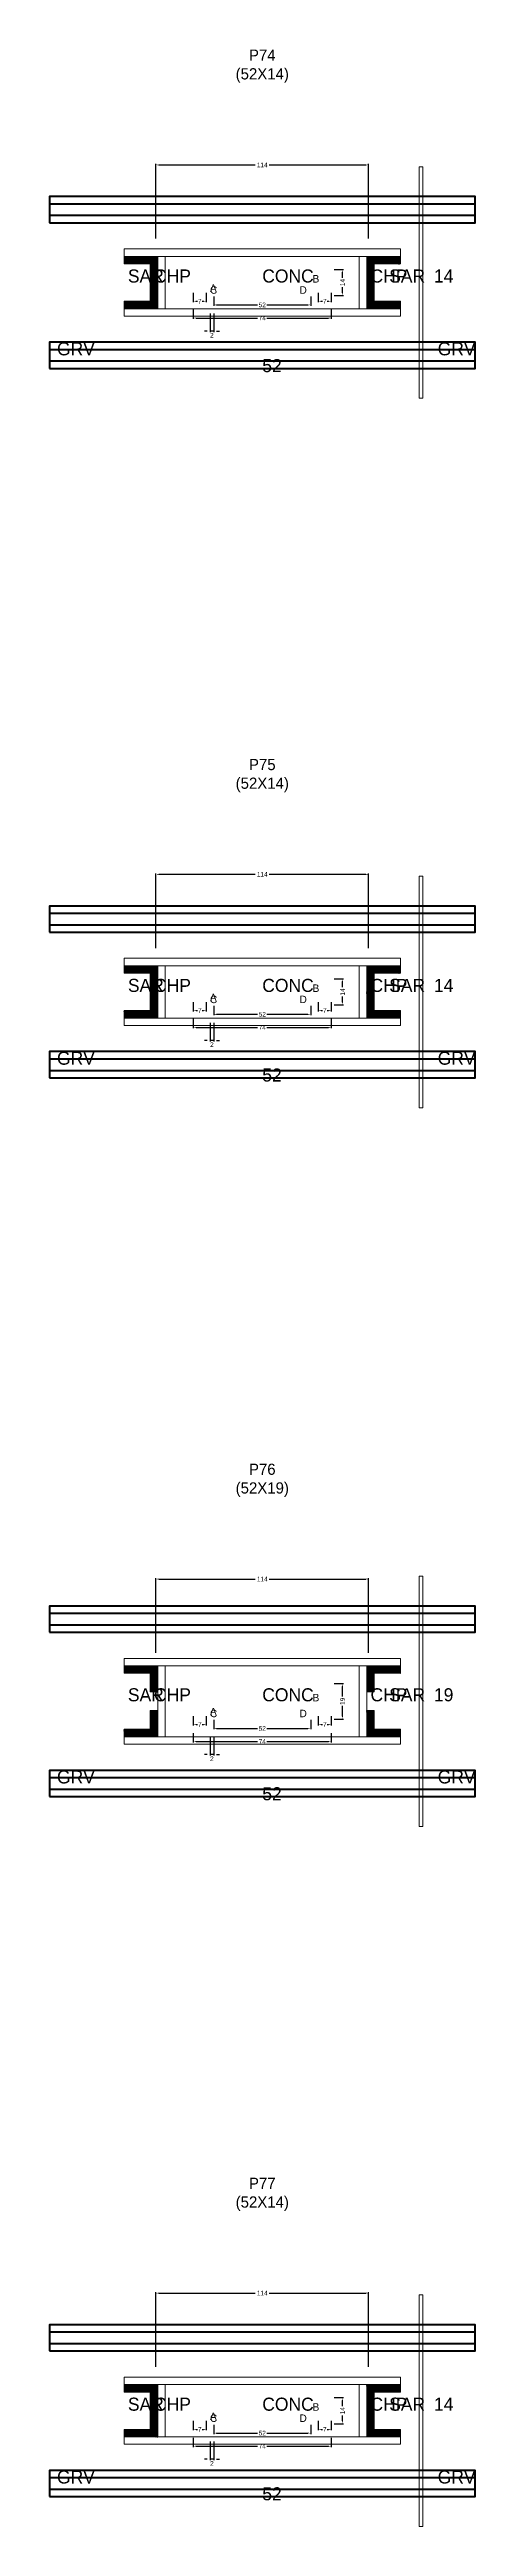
# Model space of a CAD drawing. Header units: centimetres. Extents: x -10500 to 4105, y -36866 to 295.
# Drawn here: x -114 to 114, y -28802 to -27475 of the extents above; entities that cross this region are included whole.
import ezdxf

# ---------------------------------------------------------------- set-up
doc = ezdxf.new("R2010")
doc.units = ezdxf.units.CM
for name, color, linetype in [('COTA', 241, 'Continuous'), ('GRAVATA', 224, 'Continuous'), ('Hachura', 251, 'Continuous'), ('NOMENCLATURA', 7, 'Continuous'), ('SARRAFO', 251, 'Continuous'), ('Texto Seção', 7, 'Continuous')]:
    doc.layers.add(name, color=color, linetype=linetype)
doc.dimstyles.new('cotax2', dxfattribs={"dimtxt": 2.5, "dimasz": 1.5, "dimexe": 0.5, "dimexo": 0.5, "dimgap": 0.5, "dimtad": 1, "dimcen": 2.5, "dimazin": 3, "dimtfac": 1, "dimtmove": 0, "dimatfit": 3})

msp = doc.modelspace()

# ---------------------------------------------------------------- texts
at = {"layer": 'NOMENCLATURA'}
for s, p in [('B', (27, -27600)), ('A', (-28, -27605)), ('C', (-28, -27606)), ('D', (20, -27606)), ('A', (-28, -27985)), ('C', (-28, -27986)), ('D', (20, -27986)), ('B', (27, -27980)), ('A', (-28, -28367.5)), ('C', (-28, -28368.5)), ('D', (20, -28368.5)), ('B', (27, -28360)), ('B', (27, -28740)), ('A', (-28, -28745)), ('C', (-28, -28746)), ('D', (20, -28746))]:
    msp.add_text(s, height=4, dxfattribs=at).set_placement(p)
at = {"layer": 'NOMENCLATURA', "char_height": 6, "attachment_point": 8}
for s, insert in [('P74\\P(52X14)', (0, -27493)), ('P75\\P(52X14)', (0, -27873)), ('P76\\P(52X19)', (0, -28250.5)), ('P77\\P(52X14)', (0, -28633))]:
    msp.add_mtext(s, dxfattribs=dict(at, insert=insert))
at = {"layer": 'Texto Seção'}
for s, p in [('SAR', (-72, -27600)), ('CHP', (-58, -27600)), ('CONC', (0, -27600)), ('CHP', (58, -27600)), ('SAR', (68, -27600)), ('14', (92, -27600)), ('GRV', (-110, -27639)), ('GRV', (94, -27639)), ('52', (0, -27648)), ('SAR', (-72, -27980)), ('CHP', (-58, -27980)), ('CONC', (0, -27980)), ('CHP', (58, -27980)), ('SAR', (68, -27980)), ('14', (92, -27980)), ('GRV', (-110, -28019)), ('52', (0, -28028)), ('GRV', (94, -28019)), ('SAR', (-72, -28360)), ('CHP', (-58, -28360)), ('CONC', (0, -28360)), ('CHP', (58, -28360)), ('SAR', (68, -28360)), ('19', (92, -28360)), ('GRV', (-110, -28404)), ('52', (0, -28413)), ('GRV', (94, -28404)), ('SAR', (-72, -28740)), ('CHP', (-58, -28740)), ('CONC', (0, -28740)), ('CHP', (58, -28740)), ('SAR', (68, -28740)), ('14', (92, -28740)), ('GRV', (-110, -28779)), ('GRV', (94, -28779)), ('52', (0, -28788))]:
    msp.add_text(s, height=7, dxfattribs=at).set_placement(p)

# ---------------------------------------------------------------- blocks, each defined once
blk = doc.blocks.new('_CLOSEDFILLED')
at = {"color": 0, "linetype": 'BYBLOCK'}
blk.add_solid([(-1, 0.16), (0, 0), (-1, -0.16)], dxfattribs=at)
blk = doc.blocks.new('*D1990')
for p, q in [((-37, -28754.5), (-37, -28759.5)), ((-35.5, -28759), (-2.5, -28759)), ((2.5, -28759), (35.5, -28759)), ((37, -28754.5), (37, -28759.5))]:
    blk.add_line(p, q)
at = {"layer": 'Defpoints'}
for p in [(-37, -28754), (-37, -28759), (37, -28754)]:
    blk.add_point(p, dxfattribs=at)
at = {"layer": 'COTA', "xscale": 1.5, "yscale": 1.5, "rotation": 180}
blk.add_blockref('_CLOSEDFILLED', (-37, -28759), dxfattribs=at)
at = {"layer": 'COTA', "xscale": 1.5, "yscale": 1.5}
blk.add_blockref('_CLOSEDFILLED', (37, -28759), dxfattribs=at)
at = {"layer": 'COTA', "insert": (0, -28759), "char_height": 2.5, "attachment_point": 5}
blk.add_mtext('74', dxfattribs=at)
blk = doc.blocks.new('*D1991')
for p, q in [((-26, -28747.5), (-26, -28752.5)), ((26, -28747.5), (26, -28752.5)), ((-24.5, -28752), (-2.5, -28752)), ((2.5, -28752), (24.5, -28752))]:
    blk.add_line(p, q)
at = {"layer": 'Defpoints'}
for p in [(-26, -28747), (26, -28747), (-26, -28752)]:
    blk.add_point(p, dxfattribs=at)
at = {"layer": 'COTA', "xscale": 1.5, "yscale": 1.5, "rotation": 180}
blk.add_blockref('_CLOSEDFILLED', (-26, -28752), dxfattribs=at)
at = {"layer": 'COTA', "xscale": 1.5, "yscale": 1.5}
blk.add_blockref('_CLOSEDFILLED', (26, -28752), dxfattribs=at)
at = {"layer": 'COTA', "insert": (0, -28752), "char_height": 2.5, "attachment_point": 5}
blk.add_mtext('52', dxfattribs=at)
blk = doc.blocks.new('*D1992')
for p, q in [((38.5, -28733), (43.5, -28733)), ((43, -28737.5), (43, -28734.5)), ((38.5, -28747), (43.5, -28747)), ((43, -28745.5), (43, -28742.5))]:
    blk.add_line(p, q)
at = {"layer": 'Defpoints'}
for p in [(38, -28733), (38, -28747), (43, -28747)]:
    blk.add_point(p, dxfattribs=at)
at = {"layer": 'COTA', "xscale": 1.5, "yscale": 1.5}
for p, rotation in [((43, -28733), 90), ((43, -28747), 270)]:
    blk.add_blockref('_CLOSEDFILLED', p, dxfattribs=dict(at, rotation=rotation))
at = {"layer": 'COTA', "insert": (43, -28740), "char_height": 2.5, "attachment_point": 5, "rotation": 90}
blk.add_mtext('14', dxfattribs=at)
blk = doc.blocks.new('*D1993')
for p, q in [((-37, -28745.5), (-37, -28750.5)), ((-35.5, -28750), (-34.75, -28750)), ((-32.25, -28750), (-31.5, -28750)), ((-30, -28745.5), (-30, -28750.5))]:
    blk.add_line(p, q)
at = {"layer": 'Defpoints'}
for p in [(-37, -28745), (-37, -28750), (-30, -28745)]:
    blk.add_point(p, dxfattribs=at)
at = {"layer": 'COTA', "xscale": 1.5, "yscale": 1.5, "rotation": 180}
blk.add_blockref('_CLOSEDFILLED', (-37, -28750), dxfattribs=at)
at = {"layer": 'COTA', "xscale": 1.5, "yscale": 1.5}
blk.add_blockref('_CLOSEDFILLED', (-30, -28750), dxfattribs=at)
at = {"layer": 'COTA', "insert": (-33.5, -28750), "char_height": 2.5, "attachment_point": 5}
blk.add_mtext('7', dxfattribs=at)
blk = doc.blocks.new('*D1994')
for p, q in [((30, -28745.5), (30, -28750.5)), ((31.5, -28750), (32.25, -28750)), ((34.75, -28750), (35.5, -28750)), ((37, -28745.5), (37, -28750.5))]:
    blk.add_line(p, q)
at = {"layer": 'Defpoints'}
for p in [(30, -28745), (30, -28750), (37, -28745)]:
    blk.add_point(p, dxfattribs=at)
at = {"layer": 'COTA', "xscale": 1.5, "yscale": 1.5, "rotation": 180}
blk.add_blockref('_CLOSEDFILLED', (30, -28750), dxfattribs=at)
at = {"layer": 'COTA', "xscale": 1.5, "yscale": 1.5}
blk.add_blockref('_CLOSEDFILLED', (37, -28750), dxfattribs=at)
at = {"layer": 'COTA', "insert": (33.5, -28750), "char_height": 2.5, "attachment_point": 5}
blk.add_mtext('7', dxfattribs=at)
blk = doc.blocks.new('*D1995')
for p, q in [((-57, -28716.5), (-57, -28676.5)), ((-55.5, -28677), (-3.75, -28677)), ((3.75, -28677), (55.5, -28677)), ((57, -28716.5), (57, -28676.5))]:
    blk.add_line(p, q)
at = {"layer": 'Defpoints'}
for p in [(-57, -28677), (-57, -28717), (57, -28717)]:
    blk.add_point(p, dxfattribs=at)
at = {"layer": 'COTA', "xscale": 1.5, "yscale": 1.5, "rotation": 180}
blk.add_blockref('_CLOSEDFILLED', (-57, -28677), dxfattribs=at)
at = {"layer": 'COTA', "xscale": 1.5, "yscale": 1.5}
blk.add_blockref('_CLOSEDFILLED', (57, -28677), dxfattribs=at)
at = {"layer": 'COTA', "insert": (0, -28677), "char_height": 2.5, "attachment_point": 5}
blk.add_mtext('114', dxfattribs=at)
blk = doc.blocks.new('*D1964')
for p, q in [((-37, -28377), (-37, -28382)), ((37, -28377), (37, -28382)), ((-35.5, -28381.5), (-2.5, -28381.5)), ((2.5, -28381.5), (35.5, -28381.5))]:
    blk.add_line(p, q)
at = {"layer": 'Defpoints'}
for p in [(-37, -28376.5), (37, -28376.5), (-37, -28381.5)]:
    blk.add_point(p, dxfattribs=at)
at = {"layer": 'COTA', "xscale": 1.5, "yscale": 1.5, "rotation": 180}
blk.add_blockref('_CLOSEDFILLED', (-37, -28381.5), dxfattribs=at)
at = {"layer": 'COTA', "xscale": 1.5, "yscale": 1.5}
blk.add_blockref('_CLOSEDFILLED', (37, -28381.5), dxfattribs=at)
at = {"layer": 'COTA', "insert": (0, -28381.5), "char_height": 2.5, "attachment_point": 5}
blk.add_mtext('74', dxfattribs=at)
blk = doc.blocks.new('*D1965')
for p, q in [((-26, -28370), (-26, -28375)), ((-24.5, -28374.5), (-2.5, -28374.5)), ((2.5, -28374.5), (24.5, -28374.5)), ((26, -28370), (26, -28375))]:
    blk.add_line(p, q)
at = {"layer": 'Defpoints'}
for p in [(-26, -28369.5), (-26, -28374.5), (26, -28369.5)]:
    blk.add_point(p, dxfattribs=at)
at = {"layer": 'COTA', "xscale": 1.5, "yscale": 1.5, "rotation": 180}
blk.add_blockref('_CLOSEDFILLED', (-26, -28374.5), dxfattribs=at)
at = {"layer": 'COTA', "xscale": 1.5, "yscale": 1.5}
blk.add_blockref('_CLOSEDFILLED', (26, -28374.5), dxfattribs=at)
at = {"layer": 'COTA', "insert": (0, -28374.5), "char_height": 2.5, "attachment_point": 5}
blk.add_mtext('52', dxfattribs=at)
blk = doc.blocks.new('*D1966')
for p, q in [((38.5, -28350.5), (43.5, -28350.5)), ((43, -28357.5), (43, -28352)), ((43, -28368), (43, -28362.5)), ((38.5, -28369.5), (43.5, -28369.5))]:
    blk.add_line(p, q)
at = {"layer": 'Defpoints'}
for p in [(38, -28350.5), (38, -28369.5), (43, -28369.5)]:
    blk.add_point(p, dxfattribs=at)
at = {"layer": 'COTA', "xscale": 1.5, "yscale": 1.5}
for p, rotation in [((43, -28350.5), 90), ((43, -28369.5), 270)]:
    blk.add_blockref('_CLOSEDFILLED', p, dxfattribs=dict(at, rotation=rotation))
at = {"layer": 'COTA', "insert": (43, -28360), "char_height": 2.5, "attachment_point": 5, "rotation": 90}
blk.add_mtext('19', dxfattribs=at)
blk = doc.blocks.new('*D1967')
for p, q in [((-37, -28368), (-37, -28373)), ((-35.5, -28372.5), (-34.75, -28372.5)), ((-32.25, -28372.5), (-31.5, -28372.5)), ((-30, -28368), (-30, -28373))]:
    blk.add_line(p, q)
at = {"layer": 'Defpoints'}
for p in [(-37, -28367.5), (-37, -28372.5), (-30, -28367.5)]:
    blk.add_point(p, dxfattribs=at)
at = {"layer": 'COTA', "xscale": 1.5, "yscale": 1.5, "rotation": 180}
blk.add_blockref('_CLOSEDFILLED', (-37, -28372.5), dxfattribs=at)
at = {"layer": 'COTA', "xscale": 1.5, "yscale": 1.5}
blk.add_blockref('_CLOSEDFILLED', (-30, -28372.5), dxfattribs=at)
at = {"layer": 'COTA', "insert": (-33.5, -28372.5), "char_height": 2.5, "attachment_point": 5}
blk.add_mtext('7', dxfattribs=at)
blk = doc.blocks.new('*D1968')
for p, q in [((30, -28368), (30, -28373)), ((31.5, -28372.5), (32.25, -28372.5)), ((34.75, -28372.5), (35.5, -28372.5)), ((37, -28368), (37, -28373))]:
    blk.add_line(p, q)
at = {"layer": 'Defpoints'}
for p in [(30, -28367.5), (30, -28372.5), (37, -28367.5)]:
    blk.add_point(p, dxfattribs=at)
at = {"layer": 'COTA', "xscale": 1.5, "yscale": 1.5, "rotation": 180}
blk.add_blockref('_CLOSEDFILLED', (30, -28372.5), dxfattribs=at)
at = {"layer": 'COTA', "xscale": 1.5, "yscale": 1.5}
blk.add_blockref('_CLOSEDFILLED', (37, -28372.5), dxfattribs=at)
at = {"layer": 'COTA', "insert": (33.5, -28372.5), "char_height": 2.5, "attachment_point": 5}
blk.add_mtext('7', dxfattribs=at)
blk = doc.blocks.new('*D1969')
for p, q in [((-57, -28334), (-57, -28294)), ((-55.5, -28294.5), (-3.75, -28294.5)), ((3.75, -28294.5), (55.5, -28294.5)), ((57, -28334), (57, -28294))]:
    blk.add_line(p, q)
at = {"layer": 'Defpoints'}
for p in [(-57, -28294.5), (-57, -28334.5), (57, -28334.5)]:
    blk.add_point(p, dxfattribs=at)
at = {"layer": 'COTA', "xscale": 1.5, "yscale": 1.5, "rotation": 180}
blk.add_blockref('_CLOSEDFILLED', (-57, -28294.5), dxfattribs=at)
at = {"layer": 'COTA', "xscale": 1.5, "yscale": 1.5}
blk.add_blockref('_CLOSEDFILLED', (57, -28294.5), dxfattribs=at)
at = {"layer": 'COTA', "insert": (0, -28294.5), "char_height": 2.5, "attachment_point": 5}
blk.add_mtext('114', dxfattribs=at)
blk = doc.blocks.new('*D1938')
for p, q in [((-37, -27994.5), (-37, -27999.5)), ((37, -27994.5), (37, -27999.5)), ((-35.5, -27999), (-2.5, -27999)), ((2.5, -27999), (35.5, -27999))]:
    blk.add_line(p, q)
at = {"layer": 'Defpoints'}
for p in [(-37, -27994), (37, -27994), (-37, -27999)]:
    blk.add_point(p, dxfattribs=at)
at = {"layer": 'COTA', "xscale": 1.5, "yscale": 1.5, "rotation": 180}
blk.add_blockref('_CLOSEDFILLED', (-37, -27999), dxfattribs=at)
at = {"layer": 'COTA', "xscale": 1.5, "yscale": 1.5}
blk.add_blockref('_CLOSEDFILLED', (37, -27999), dxfattribs=at)
at = {"layer": 'COTA', "insert": (0, -27999), "char_height": 2.5, "attachment_point": 5}
blk.add_mtext('74', dxfattribs=at)
blk = doc.blocks.new('*D1939')
for p, q in [((-26, -27987.5), (-26, -27992.5)), ((-24.5, -27992), (-2.5, -27992)), ((2.5, -27992), (24.5, -27992)), ((26, -27987.5), (26, -27992.5))]:
    blk.add_line(p, q)
at = {"layer": 'Defpoints'}
for p in [(-26, -27987), (-26, -27992), (26, -27987)]:
    blk.add_point(p, dxfattribs=at)
at = {"layer": 'COTA', "xscale": 1.5, "yscale": 1.5, "rotation": 180}
blk.add_blockref('_CLOSEDFILLED', (-26, -27992), dxfattribs=at)
at = {"layer": 'COTA', "xscale": 1.5, "yscale": 1.5}
blk.add_blockref('_CLOSEDFILLED', (26, -27992), dxfattribs=at)
at = {"layer": 'COTA', "insert": (0, -27992), "char_height": 2.5, "attachment_point": 5}
blk.add_mtext('52', dxfattribs=at)
blk = doc.blocks.new('*D1940')
for p, q in [((38.5, -27973), (43.5, -27973)), ((43, -27977.5), (43, -27974.5)), ((38.5, -27987), (43.5, -27987)), ((43, -27985.5), (43, -27982.5))]:
    blk.add_line(p, q)
at = {"layer": 'Defpoints'}
for p in [(38, -27973), (38, -27987), (43, -27987)]:
    blk.add_point(p, dxfattribs=at)
at = {"layer": 'COTA', "xscale": 1.5, "yscale": 1.5}
for p, rotation in [((43, -27973), 90), ((43, -27987), 270)]:
    blk.add_blockref('_CLOSEDFILLED', p, dxfattribs=dict(at, rotation=rotation))
at = {"layer": 'COTA', "insert": (43, -27980), "char_height": 2.5, "attachment_point": 5, "rotation": 90}
blk.add_mtext('14', dxfattribs=at)
blk = doc.blocks.new('*D1941')
for p, q in [((-37, -27985.5), (-37, -27990.5)), ((-35.5, -27990), (-34.75, -27990)), ((-32.25, -27990), (-31.5, -27990)), ((-30, -27985.5), (-30, -27990.5))]:
    blk.add_line(p, q)
at = {"layer": 'Defpoints'}
for p in [(-37, -27985), (-37, -27990), (-30, -27985)]:
    blk.add_point(p, dxfattribs=at)
at = {"layer": 'COTA', "xscale": 1.5, "yscale": 1.5, "rotation": 180}
blk.add_blockref('_CLOSEDFILLED', (-37, -27990), dxfattribs=at)
at = {"layer": 'COTA', "xscale": 1.5, "yscale": 1.5}
blk.add_blockref('_CLOSEDFILLED', (-30, -27990), dxfattribs=at)
at = {"layer": 'COTA', "insert": (-33.5, -27990), "char_height": 2.5, "attachment_point": 5}
blk.add_mtext('7', dxfattribs=at)
blk = doc.blocks.new('*D1942')
for p, q in [((30, -27985.5), (30, -27990.5)), ((31.5, -27990), (32.25, -27990)), ((34.75, -27990), (35.5, -27990)), ((37, -27985.5), (37, -27990.5))]:
    blk.add_line(p, q)
at = {"layer": 'Defpoints'}
for p in [(30, -27985), (30, -27990), (37, -27985)]:
    blk.add_point(p, dxfattribs=at)
at = {"layer": 'COTA', "xscale": 1.5, "yscale": 1.5, "rotation": 180}
blk.add_blockref('_CLOSEDFILLED', (30, -27990), dxfattribs=at)
at = {"layer": 'COTA', "xscale": 1.5, "yscale": 1.5}
blk.add_blockref('_CLOSEDFILLED', (37, -27990), dxfattribs=at)
at = {"layer": 'COTA', "insert": (33.5, -27990), "char_height": 2.5, "attachment_point": 5}
blk.add_mtext('7', dxfattribs=at)
blk = doc.blocks.new('*D1943')
for p, q in [((-57, -27956.5), (-57, -27916.5)), ((-55.5, -27917), (-3.75, -27917)), ((3.75, -27917), (55.5, -27917)), ((57, -27956.5), (57, -27916.5))]:
    blk.add_line(p, q)
at = {"layer": 'Defpoints'}
for p in [(-57, -27917), (-57, -27957), (57, -27957)]:
    blk.add_point(p, dxfattribs=at)
at = {"layer": 'COTA', "xscale": 1.5, "yscale": 1.5, "rotation": 180}
blk.add_blockref('_CLOSEDFILLED', (-57, -27917), dxfattribs=at)
at = {"layer": 'COTA', "xscale": 1.5, "yscale": 1.5}
blk.add_blockref('_CLOSEDFILLED', (57, -27917), dxfattribs=at)
at = {"layer": 'COTA', "insert": (0, -27917), "char_height": 2.5, "attachment_point": 5}
blk.add_mtext('114', dxfattribs=at)
blk = doc.blocks.new('*D1912')
for p, q in [((-37, -27614.5), (-37, -27619.5)), ((-35.5, -27619), (-2.5, -27619)), ((2.5, -27619), (35.5, -27619)), ((37, -27614.5), (37, -27619.5))]:
    blk.add_line(p, q)
at = {"layer": 'Defpoints'}
for p in [(-37, -27614), (-37, -27619), (37, -27614)]:
    blk.add_point(p, dxfattribs=at)
at = {"layer": 'COTA', "xscale": 1.5, "yscale": 1.5, "rotation": 180}
blk.add_blockref('_CLOSEDFILLED', (-37, -27619), dxfattribs=at)
at = {"layer": 'COTA', "xscale": 1.5, "yscale": 1.5}
blk.add_blockref('_CLOSEDFILLED', (37, -27619), dxfattribs=at)
at = {"layer": 'COTA', "insert": (0, -27619), "char_height": 2.5, "attachment_point": 5}
blk.add_mtext('74', dxfattribs=at)
blk = doc.blocks.new('*D1913')
for p, q in [((-26, -27607.5), (-26, -27612.5)), ((26, -27607.5), (26, -27612.5)), ((-24.5, -27612), (-2.5, -27612)), ((2.5, -27612), (24.5, -27612))]:
    blk.add_line(p, q)
at = {"layer": 'Defpoints'}
for p in [(-26, -27607), (26, -27607), (-26, -27612)]:
    blk.add_point(p, dxfattribs=at)
at = {"layer": 'COTA', "xscale": 1.5, "yscale": 1.5, "rotation": 180}
blk.add_blockref('_CLOSEDFILLED', (-26, -27612), dxfattribs=at)
at = {"layer": 'COTA', "xscale": 1.5, "yscale": 1.5}
blk.add_blockref('_CLOSEDFILLED', (26, -27612), dxfattribs=at)
at = {"layer": 'COTA', "insert": (0, -27612), "char_height": 2.5, "attachment_point": 5}
blk.add_mtext('52', dxfattribs=at)
blk = doc.blocks.new('*D1914')
for p, q in [((38.5, -27593), (43.5, -27593)), ((43, -27597.5), (43, -27594.5)), ((38.5, -27607), (43.5, -27607)), ((43, -27605.5), (43, -27602.5))]:
    blk.add_line(p, q)
at = {"layer": 'Defpoints'}
for p in [(38, -27593), (38, -27607), (43, -27607)]:
    blk.add_point(p, dxfattribs=at)
at = {"layer": 'COTA', "xscale": 1.5, "yscale": 1.5}
for p, rotation in [((43, -27593), 90), ((43, -27607), 270)]:
    blk.add_blockref('_CLOSEDFILLED', p, dxfattribs=dict(at, rotation=rotation))
at = {"layer": 'COTA', "insert": (43, -27600), "char_height": 2.5, "attachment_point": 5, "rotation": 90}
blk.add_mtext('14', dxfattribs=at)
blk = doc.blocks.new('*D1915')
for p, q in [((-37, -27605.5), (-37, -27610.5)), ((-35.5, -27610), (-34.75, -27610)), ((-32.25, -27610), (-31.5, -27610)), ((-30, -27605.5), (-30, -27610.5))]:
    blk.add_line(p, q)
at = {"layer": 'Defpoints'}
for p in [(-37, -27605), (-37, -27610), (-30, -27605)]:
    blk.add_point(p, dxfattribs=at)
at = {"layer": 'COTA', "xscale": 1.5, "yscale": 1.5, "rotation": 180}
blk.add_blockref('_CLOSEDFILLED', (-37, -27610), dxfattribs=at)
at = {"layer": 'COTA', "xscale": 1.5, "yscale": 1.5}
blk.add_blockref('_CLOSEDFILLED', (-30, -27610), dxfattribs=at)
at = {"layer": 'COTA', "insert": (-33.5, -27610), "char_height": 2.5, "attachment_point": 5}
blk.add_mtext('7', dxfattribs=at)
blk = doc.blocks.new('*D1916')
for p, q in [((30, -27605.5), (30, -27610.5)), ((31.5, -27610), (32.25, -27610)), ((34.75, -27610), (35.5, -27610)), ((37, -27605.5), (37, -27610.5))]:
    blk.add_line(p, q)
at = {"layer": 'Defpoints'}
for p in [(30, -27605), (30, -27610), (37, -27605)]:
    blk.add_point(p, dxfattribs=at)
at = {"layer": 'COTA', "xscale": 1.5, "yscale": 1.5, "rotation": 180}
blk.add_blockref('_CLOSEDFILLED', (30, -27610), dxfattribs=at)
at = {"layer": 'COTA', "xscale": 1.5, "yscale": 1.5}
blk.add_blockref('_CLOSEDFILLED', (37, -27610), dxfattribs=at)
at = {"layer": 'COTA', "insert": (33.5, -27610), "char_height": 2.5, "attachment_point": 5}
blk.add_mtext('7', dxfattribs=at)
blk = doc.blocks.new('*D1917')
for p, q in [((-57, -27576.5), (-57, -27536.5)), ((-55.5, -27537), (-3.75, -27537)), ((3.75, -27537), (55.5, -27537)), ((57, -27576.5), (57, -27536.5))]:
    blk.add_line(p, q)
at = {"layer": 'Defpoints'}
for p in [(-57, -27537), (-57, -27577), (57, -27577)]:
    blk.add_point(p, dxfattribs=at)
at = {"layer": 'COTA', "xscale": 1.5, "yscale": 1.5, "rotation": 180}
blk.add_blockref('_CLOSEDFILLED', (-57, -27537), dxfattribs=at)
at = {"layer": 'COTA', "xscale": 1.5, "yscale": 1.5}
blk.add_blockref('_CLOSEDFILLED', (57, -27537), dxfattribs=at)
at = {"layer": 'COTA', "insert": (0, -27537), "char_height": 2.5, "attachment_point": 5}
blk.add_mtext('114', dxfattribs=at)

# ---------------------------------------------------------------- dimensions: what is measured, and where the dimension line sits
at = {"layer": 'COTA'}
for base, p1, p2, picture, middle in [((-57, -27537), (-57, -27577), (57, -27577), '*D1917', (0, -27537)), ((-37, -27610), (-37, -27605), (-30, -27605), '*D1915', (-33.5, -27610)), ((-26, -27612), (-26, -27607), (26, -27607), '*D1913', (0, -27612)), ((30, -27610), (30, -27605), (37, -27605), '*D1916', (33.5, -27610)), ((-37, -27619), (-37, -27614), (37, -27614), '*D1912', (0, -27619)), ((-57, -27917), (-57, -27957), (57, -27957), '*D1943', (0, -27917)), ((-37, -27990), (-37, -27985), (-30, -27985), '*D1941', (-33.5, -27990)), ((-37, -27999), (-37, -27994), (37, -27994), '*D1938', (0, -27999)), ((-26, -27992), (-26, -27987), (26, -27987), '*D1939', (0, -27992)), ((30, -27990), (30, -27985), (37, -27985), '*D1942', (33.5, -27990)), ((-57, -28294.5), (-57, -28334.5), (57, -28334.5), '*D1969', (0, -28294.5)), ((-37, -28372.5), (-37, -28367.5), (-30, -28367.5), '*D1967', (-33.5, -28372.5)), ((-37, -28381.5), (-37, -28376.5), (37, -28376.5), '*D1964', (0, -28381.5)), ((-26, -28374.5), (-26, -28369.5), (26, -28369.5), '*D1965', (0, -28374.5)), ((30, -28372.5), (30, -28367.5), (37, -28367.5), '*D1968', (33.5, -28372.5)), ((-57, -28677), (-57, -28717), (57, -28717), '*D1995', (0, -28677)), ((-37, -28750), (-37, -28745), (-30, -28745), '*D1993', (-33.5, -28750)), ((-26, -28752), (-26, -28747), (26, -28747), '*D1991', (0, -28752)), ((30, -28750), (30, -28745), (37, -28745), '*D1994', (33.5, -28750)), ((-37, -28759), (-37, -28754), (37, -28754), '*D1990', (0, -28759))]:
    dim = msp.add_linear_dim(base=base, p1=p1, p2=p2, dimstyle='cotax2', dxfattribs=at)
    dim.commit()
    dim.dimension.update_dxf_attribs({"geometry": picture, "text_midpoint": middle})
for base, p1, p2, picture, middle in [((43, -27607), (38, -27607), (38, -27593), '*D1914', (43, -27600)), ((43, -27987), (38, -27987), (38, -27973), '*D1940', (43, -27980)), ((43, -28369.5), (38, -28369.5), (38, -28350.5), '*D1966', (43, -28360)), ((43, -28747), (38, -28747), (38, -28733), '*D1992', (43, -28740))]:
    dim = msp.add_linear_dim(base=base, p1=p1, p2=p2, angle=90, dimstyle='cotax2', dxfattribs=at)
    dim.commit()
    dim.dimension.update_dxf_attribs({"geometry": picture, "text_midpoint": middle})
for base, p1, p2 in [((-26, -27626), (-26, -27616), (-28, -27616)), ((-26, -28006), (-26, -27996), (-28, -27996)), ((-26, -28388.5), (-26, -28378.5), (-28, -28378.5)), ((-26, -28766), (-26, -28756), (-28, -28756))]:
    msp.add_linear_dim(base=base, p1=p1, p2=p2, dimstyle='cotax2', dxfattribs=at).render()

# ---------------------------------------------------------------- hatches: boundary and pattern name
at = {"layer": 'SARRAFO'}
h = msp.add_hatch(dxfattribs=at)
h.set_pattern_fill('SOLID', scale=2)
h.paths.add_polyline_path([(-74, -27590), (-60, -27590), (-60, -27586), (-74, -27586)])
h = msp.add_hatch(dxfattribs=at)
h.set_pattern_fill('SOLID', scale=2)
h.paths.add_polyline_path([(-60, -27600), (-56, -27600), (-56, -27586), (-60, -27586)])
h = msp.add_hatch(dxfattribs=at)
h.set_pattern_fill('SOLID', scale=2)
h.paths.add_polyline_path([(56, -27600), (60, -27600), (60, -27586), (56, -27586)])
h = msp.add_hatch(dxfattribs=at)
h.set_pattern_fill('SOLID', scale=2)
h.paths.add_polyline_path([(60, -27590), (74, -27590), (74, -27586), (60, -27586)])
h = msp.add_hatch(dxfattribs=at)
h.set_pattern_fill('SOLID', scale=2)
h.paths.add_polyline_path([(-74, -27614), (-60, -27614), (-60, -27610), (-74, -27610)])
h = msp.add_hatch(dxfattribs=at)
h.set_pattern_fill('SOLID', scale=2)
h.paths.add_polyline_path([(-60, -27614), (-56, -27614), (-56, -27600), (-60, -27600)])
h = msp.add_hatch(dxfattribs=at)
h.set_pattern_fill('SOLID', scale=2)
h.paths.add_polyline_path([(56, -27614), (60, -27614), (60, -27600), (56, -27600)])
h = msp.add_hatch(dxfattribs=at)
h.set_pattern_fill('SOLID', scale=2)
h.paths.add_polyline_path([(60, -27614), (74, -27614), (74, -27610), (60, -27610)])
h = msp.add_hatch(dxfattribs=at)
h.set_pattern_fill('SOLID', scale=2)
h.paths.add_polyline_path([(-74, -27970), (-60, -27970), (-60, -27966), (-74, -27966)])
h = msp.add_hatch(dxfattribs=at)
h.set_pattern_fill('SOLID', scale=2)
h.paths.add_polyline_path([(-60, -27980), (-56, -27980), (-56, -27966), (-60, -27966)])
h = msp.add_hatch(dxfattribs=at)
h.set_pattern_fill('SOLID', scale=2)
h.paths.add_polyline_path([(56, -27980), (60, -27980), (60, -27966), (56, -27966)])
h = msp.add_hatch(dxfattribs=at)
h.set_pattern_fill('SOLID', scale=2)
h.paths.add_polyline_path([(60, -27970), (74, -27970), (74, -27966), (60, -27966)])
h = msp.add_hatch(dxfattribs=at)
h.set_pattern_fill('SOLID', scale=2)
h.paths.add_polyline_path([(-60, -27994), (-56, -27994), (-56, -27980), (-60, -27980)])
h = msp.add_hatch(dxfattribs=at)
h.set_pattern_fill('SOLID', scale=2)
h.paths.add_polyline_path([(56, -27994), (60, -27994), (60, -27980), (56, -27980)])
h = msp.add_hatch(dxfattribs=at)
h.set_pattern_fill('SOLID', scale=2)
h.paths.add_polyline_path([(-74, -27994), (-60, -27994), (-60, -27990), (-74, -27990)])
h = msp.add_hatch(dxfattribs=at)
h.set_pattern_fill('SOLID', scale=2)
h.paths.add_polyline_path([(60, -27994), (74, -27994), (74, -27990), (60, -27990)])
h = msp.add_hatch(dxfattribs=at)
h.set_pattern_fill('SOLID', scale=2)
h.paths.add_polyline_path([(-74, -28345), (-60, -28345), (-60, -28341), (-74, -28341)])
h = msp.add_hatch(dxfattribs=at)
h.set_pattern_fill('SOLID', scale=2)
h.paths.add_polyline_path([(-60, -28355), (-56, -28355), (-56, -28341), (-60, -28341)])
h = msp.add_hatch(dxfattribs=at)
h.set_pattern_fill('SOLID', scale=2)
h.paths.add_polyline_path([(56, -28355), (60, -28355), (60, -28341), (56, -28341)])
h = msp.add_hatch(dxfattribs=at)
h.set_pattern_fill('SOLID', scale=2)
h.paths.add_polyline_path([(60, -28345), (74, -28345), (74, -28341), (60, -28341)])
h = msp.add_hatch(dxfattribs=at)
h.set_pattern_fill('SOLID', scale=2)
h.paths.add_polyline_path([(-60, -28379), (-56, -28379), (-56, -28365), (-60, -28365)])
h = msp.add_hatch(dxfattribs=at)
h.set_pattern_fill('SOLID', scale=2)
h.paths.add_polyline_path([(56, -28379), (60, -28379), (60, -28365), (56, -28365)])
h = msp.add_hatch(dxfattribs=at)
h.set_pattern_fill('SOLID', scale=2)
h.paths.add_polyline_path([(-74, -28379), (-60, -28379), (-60, -28375), (-74, -28375)])
h = msp.add_hatch(dxfattribs=at)
h.set_pattern_fill('SOLID', scale=2)
h.paths.add_polyline_path([(60, -28379), (74, -28379), (74, -28375), (60, -28375)])
h = msp.add_hatch(dxfattribs=at)
h.set_pattern_fill('SOLID', scale=2)
h.paths.add_polyline_path([(-74, -28730), (-60, -28730), (-60, -28726), (-74, -28726)])
h = msp.add_hatch(dxfattribs=at)
h.set_pattern_fill('SOLID', scale=2)
h.paths.add_polyline_path([(-60, -28740), (-56, -28740), (-56, -28726), (-60, -28726)])
h = msp.add_hatch(dxfattribs=at)
h.set_pattern_fill('SOLID', scale=2)
h.paths.add_polyline_path([(56, -28740), (60, -28740), (60, -28726), (56, -28726)])
h = msp.add_hatch(dxfattribs=at)
h.set_pattern_fill('SOLID', scale=2)
h.paths.add_polyline_path([(60, -28730), (74, -28730), (74, -28726), (60, -28726)])
h = msp.add_hatch(dxfattribs=at)
h.set_pattern_fill('SOLID', scale=2)
h.paths.add_polyline_path([(-74, -28754), (-60, -28754), (-60, -28750), (-74, -28750)])
h = msp.add_hatch(dxfattribs=at)
h.set_pattern_fill('SOLID', scale=2)
h.paths.add_polyline_path([(-60, -28754), (-56, -28754), (-56, -28740), (-60, -28740)])
h = msp.add_hatch(dxfattribs=at)
h.set_pattern_fill('SOLID', scale=2)
h.paths.add_polyline_path([(56, -28754), (60, -28754), (60, -28740), (56, -28740)])
h = msp.add_hatch(dxfattribs=at)
h.set_pattern_fill('SOLID', scale=2)
h.paths.add_polyline_path([(60, -28754), (74, -28754), (74, -28750), (60, -28750)])

# ---------------------------------------------------------------- linework, layer by layer
at = {"layer": 'GRAVATA', "lineweight": 50}
for points in [[(-114, -27568), (114, -27568), (114, -27554), (-114, -27554)], [(-114, -27564), (114, -27564), (114, -27558), (-114, -27558)], [(-114, -27646), (114, -27646), (114, -27632), (-114, -27632)], [(-114, -27642), (114, -27642), (114, -27636), (-114, -27636)], [(-114, -27948), (114, -27948), (114, -27934), (-114, -27934)], [(-114, -27944), (114, -27944), (114, -27938), (-114, -27938)], [(-114, -28026), (114, -28026), (114, -28012), (-114, -28012)], [(-114, -28022), (114, -28022), (114, -28016), (-114, -28016)], [(-114, -28323), (114, -28323), (114, -28309), (-114, -28309)], [(-114, -28319), (114, -28319), (114, -28313), (-114, -28313)], [(-114, -28411), (114, -28411), (114, -28397), (-114, -28397)], [(-114, -28407), (114, -28407), (114, -28401), (-114, -28401)], [(-114, -28708), (114, -28708), (114, -28694), (-114, -28694)], [(-114, -28704), (114, -28704), (114, -28698), (-114, -28698)], [(-114, -28786), (114, -28786), (114, -28772), (-114, -28772)], [(-114, -28782), (114, -28782), (114, -28776), (-114, -28776)]]:
    msp.add_lwpolyline(points, close=True, dxfattribs=at)
at = {"layer": 'Hachura', "lineweight": 13}
for points in [[(84, -27662), (86, -27662), (86, -27538), (84, -27538)], [(84, -28042), (86, -28042), (86, -27918), (84, -27918)], [(84, -28427), (86, -28427), (86, -28293), (84, -28293)], [(84, -28802), (86, -28802), (86, -28678), (84, -28678)]]:
    msp.add_lwpolyline(points, close=True, dxfattribs=at)
at = {"layer": 'Hachura', "lineweight": 18}
for points in [[(-74, -27586), (74, -27586), (74, -27582), (-74, -27582)], [(-56, -27614), (-52, -27614), (-52, -27586), (-56, -27586)], [(52, -27614), (56, -27614), (56, -27586), (52, -27586)], [(-74, -27618), (74, -27618), (74, -27614), (-74, -27614)], [(-74, -27966), (74, -27966), (74, -27962), (-74, -27962)], [(-56, -27994), (-52, -27994), (-52, -27966), (-56, -27966)], [(52, -27994), (56, -27994), (56, -27966), (52, -27966)], [(-74, -27998), (74, -27998), (74, -27994), (-74, -27994)], [(-74, -28341), (74, -28341), (74, -28337), (-74, -28337)], [(-56, -28379), (-52, -28379), (-52, -28341), (-56, -28341)], [(52, -28379), (56, -28379), (56, -28341), (52, -28341)], [(-74, -28383), (74, -28383), (74, -28379), (-74, -28379)], [(-74, -28726), (74, -28726), (74, -28722), (-74, -28722)], [(-56, -28754), (-52, -28754), (-52, -28726), (-56, -28726)], [(52, -28754), (56, -28754), (56, -28726), (52, -28726)], [(-74, -28758), (74, -28758), (74, -28754), (-74, -28754)]]:
    msp.add_lwpolyline(points, close=True, dxfattribs=at)
at = {"layer": 'SARRAFO', "lineweight": 13}
for points in [[(-74, -27590), (-60, -27590), (-60, -27586), (-74, -27586)], [(-60, -27600), (-56, -27600), (-56, -27586), (-60, -27586)], [(56, -27600), (60, -27600), (60, -27586), (56, -27586)], [(60, -27590), (74, -27590), (74, -27586), (60, -27586)], [(-74, -27614), (-60, -27614), (-60, -27610), (-74, -27610)], [(-60, -27614), (-56, -27614), (-56, -27600), (-60, -27600)], [(56, -27614), (60, -27614), (60, -27600), (56, -27600)], [(60, -27614), (74, -27614), (74, -27610), (60, -27610)], [(-74, -27970), (-60, -27970), (-60, -27966), (-74, -27966)], [(-60, -27980), (-56, -27980), (-56, -27966), (-60, -27966)], [(56, -27980), (60, -27980), (60, -27966), (56, -27966)], [(60, -27970), (74, -27970), (74, -27966), (60, -27966)], [(-60, -27994), (-56, -27994), (-56, -27980), (-60, -27980)], [(56, -27994), (60, -27994), (60, -27980), (56, -27980)], [(-74, -27994), (-60, -27994), (-60, -27990), (-74, -27990)], [(60, -27994), (74, -27994), (74, -27990), (60, -27990)], [(-74, -28345), (-60, -28345), (-60, -28341), (-74, -28341)], [(-60, -28355), (-56, -28355), (-56, -28341), (-60, -28341)], [(56, -28355), (60, -28355), (60, -28341), (56, -28341)], [(60, -28345), (74, -28345), (74, -28341), (60, -28341)], [(-60, -28379), (-56, -28379), (-56, -28365), (-60, -28365)], [(56, -28379), (60, -28379), (60, -28365), (56, -28365)], [(-74, -28379), (-60, -28379), (-60, -28375), (-74, -28375)], [(60, -28379), (74, -28379), (74, -28375), (60, -28375)], [(-74, -28730), (-60, -28730), (-60, -28726), (-74, -28726)], [(-60, -28740), (-56, -28740), (-56, -28726), (-60, -28726)], [(56, -28740), (60, -28740), (60, -28726), (56, -28726)], [(60, -28730), (74, -28730), (74, -28726), (60, -28726)], [(-74, -28754), (-60, -28754), (-60, -28750), (-74, -28750)], [(-60, -28754), (-56, -28754), (-56, -28740), (-60, -28740)], [(56, -28754), (60, -28754), (60, -28740), (56, -28740)], [(60, -28754), (74, -28754), (74, -28750), (60, -28750)]]:
    msp.add_lwpolyline(points, close=True, dxfattribs=at)

msp.set_redraw_order([(e.dxf.handle, doc.entitydb.next_handle()) for e in msp.query("TEXT MTEXT ATTDEF DIMENSION ARC_DIMENSION")])  # texts and dimensions are drawn at this point

doc.saveas('drawing.dxf')
